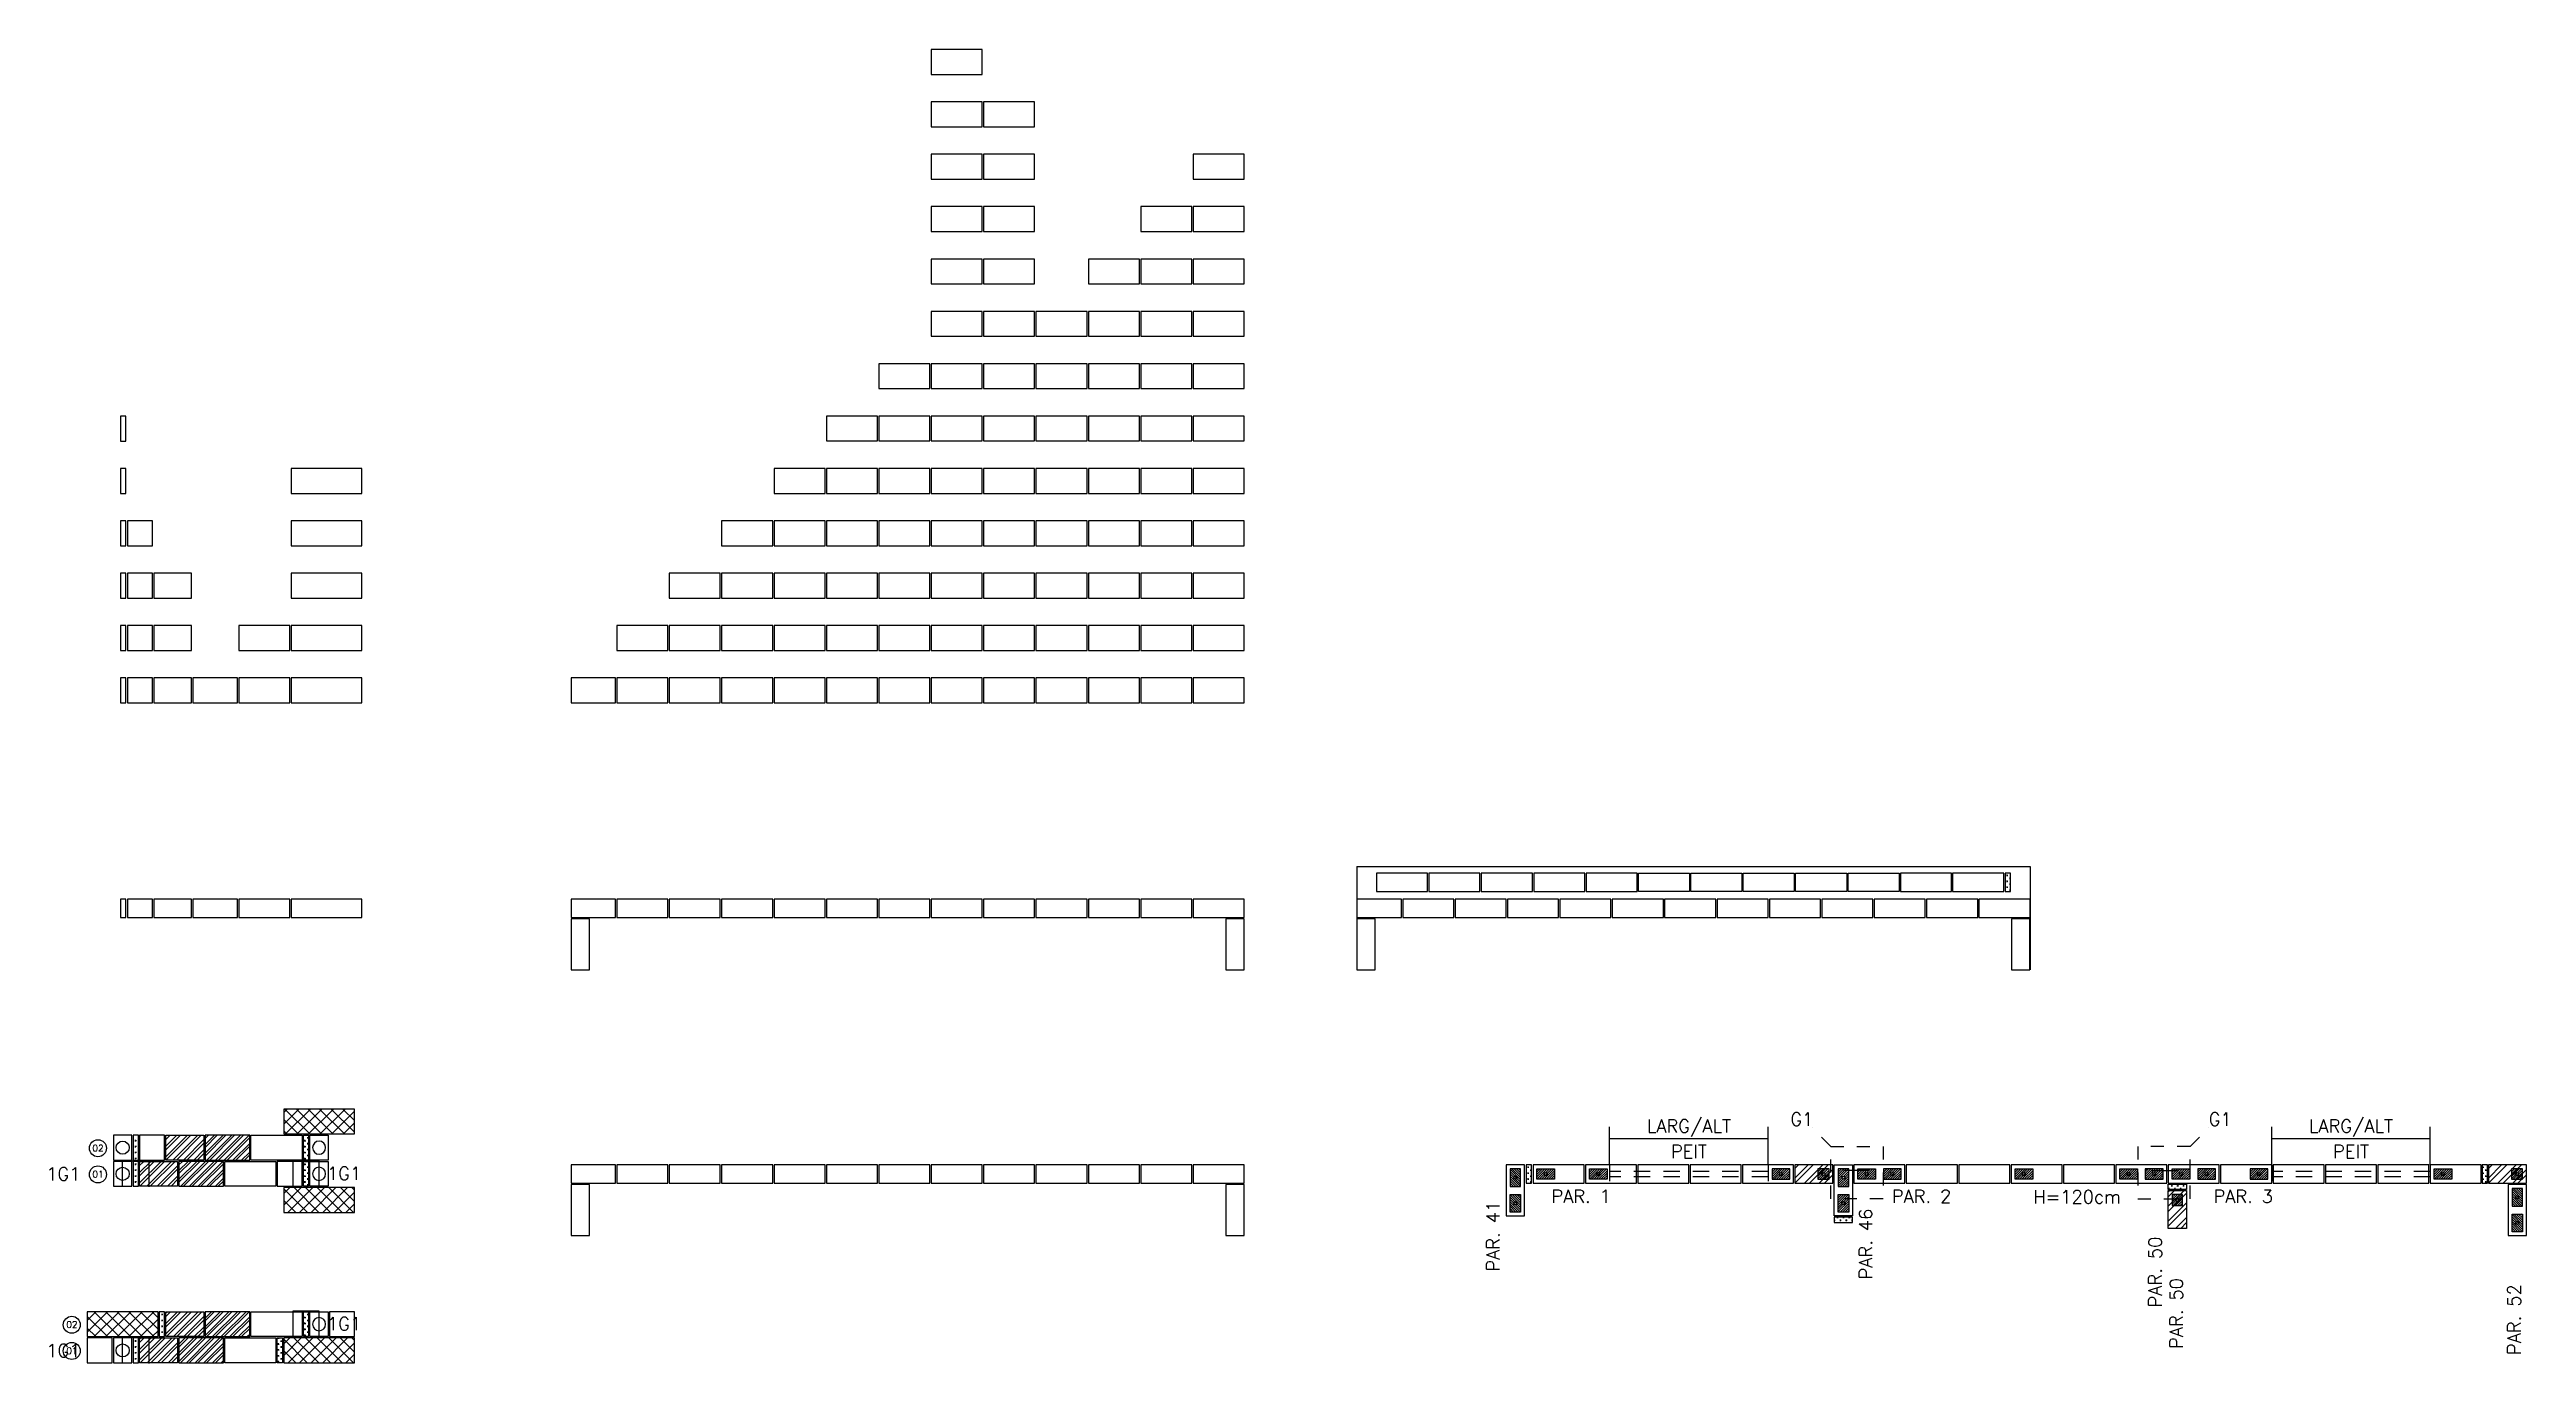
# Model space of a CAD drawing. Header units: metres. Extents: x -96 to 15, y -6 to 59.
# Drawn here: x -3.98 to 14.93, y 49.02 to 59.06 of the extents above; entities that cross this region are included whole.
import ezdxf
from ezdxf.enums import TextEntityAlignment as Align

# ---------------------------------------------------------------- set-up
doc = ezdxf.new("R2010")
doc.units = ezdxf.units.M
doc.header["$LTSCALE"] = 0.5
doc.header["$MEASUREMENT"] = 0
doc.linetypes.add('DASHDOT2', pattern=[0.5, 0.25, -0.125, 0, -0.125])
doc.linetypes.add('HIDDEN', pattern=[0.375, 0.25, -0.125])
for name, color, linetype in [('AUX00', 7, 'CONTINUOUS'), ('AUX01', 1, 'CONTINUOUS'), ('B04', 6, 'CONTINUOUS'), ('B19', 3, 'CONTINUOUS'), ('B19C', 124, 'CONTINUOUS'), ('B29', 180, 'CONTINUOUS'), ('B29C', 184, 'CONTINUOUS'), ('B34', 150, 'CONTINUOUS'), ('B34C', 160, 'CONTINUOUS'), ('B39', 2, 'CONTINUOUS'), ('B39C', 5, 'CONTINUOUS'), ('B54', 1, 'CONTINUOUS'), ('B54C', 16, 'CONTINUOUS'), ('BLOCO-I', 3, 'CONTINUOUS'), ('BLOCOS-E', 2, 'CONTINUOUS'), ('BP', 116, 'CONTINUOUS'), ('ESQUADRIAS', 5, 'HIDDEN'), ('FERRO', 4, 'CONTINUOUS'), ('G1', 6, 'CONTINUOUS'), ('GROUTE01', 6, 'CONTINUOUS'), ('H04', 9, 'CONTINUOUS'), ('H34', 9, 'CONTINUOUS'), ('H54', 1, 'CONTINUOUS'), ('PAR01', 3, 'CONTINUOUS'), ('PAR02', 6, 'CONTINUOUS'), ('PAR03', 5, 'CONTINUOUS'), ('TXPR', 3, 'CONTINUOUS'), ('TXT02', 2, 'CONTINUOUS')]:
    doc.layers.add(name, color=color, linetype=linetype)
doc.styles.add('ROMANS', font='romans.shx')
pattern_1 = [(45, (8.82601, 14.647574), (-0.03314893, 0.03314893), []), (45, (8.84811, 14.647574), (-0.03314893, 0.03314893), [])]
pattern_2 = [(45, (3.171887, -1.50046), (-0.0441942, 0.0441942), []), (135, (3.171887, -1.50046), (-0.0441942, -0.0441942), [])]
pattern_3 = [(135, (31.669187, 93.465267), (-0.0088388348, -0.0088388348), [])]
pattern_4 = [(360, (9.124238, 63.820944), (0.02250224, 0.02250224), [0.01125112, -0.03375336]), (90, (9.129863, 63.815318), (-0.02250224, 0.02250224), [0.01125112, -0.03375336])]
pattern_5 = [(45, (43.315318, 25.610813), (-0.0088388348, 0.0088388348), [])]
pattern_6 = [(45, (53.110318, 26.010762), (-0.0088388348, 0.0088388348), [])]
pattern_7 = [(45, (55.110318, 26.010762), (-0.0088388348, 0.0088388348), [])]
pattern_8 = [(45, (55.510318, 26.010762), (-0.0088388348, 0.0088388348), [])]
pattern_9 = [(135, (39.319187, 93.315268), (-0.0088388348, -0.0088388348), [])]

msp = doc.modelspace()

# ---------------------------------------------------------------- texts
at = {"layer": 'AUX00', "color": 2, "style": 'ROMANS'}
for s, p in [('02', (-3.654, 50.6438)), ('01', (-3.654, 50.4438)), ('02', (-3.854, 49.2952)), ('01', (-3.854, 49.0952))]:
    msp.add_text(s, height=0.05, rotation=360, dxfattribs=at).set_placement(p)
at = {"layer": 'TXPR', "linetype": 'Continuous', "style": 'ROMANS'}
for s, p in [('PAR. 1', (7.485, 50.25)), ('PAR. 2', (10.084, 50.25, 0)), ('PAR. 3', (12.54, 50.25))]:
    msp.add_text(s, height=0.1, dxfattribs=at).set_placement(p)
for s, p in [('PAR. 41', (7.09, 49.7258)), ('PAR. 46', (9.935, 49.6658)), ('PAR. 50', (12.145, 49.452)), ('PAR. 50', (12.3064, 49.1355)), ('PAR. 52', (14.8864, 49.0886))]:
    msp.add_text(s, height=0.1, rotation=90, dxfattribs=at).set_placement(p)
at = {"layer": 'TXT02', "style": 'ROMANS'}
for s, p in [('G1', (9.3095, 50.8395, 0)), ('G1', (12.5038, 50.8395, 0)), ('1G1', (-4.0072, 50.4207)), ('1G1', (-1.8634, 50.4253)), ('1G1', (-1.8634, 49.2767)), ('1G1', (-4.0072, 49.0721))]:
    msp.add_text(s, height=0.1, dxfattribs=at).set_placement(p)
at = {"layer": 'TXT02', "linetype": 'Continuous', "style": 'ROMANS'}
msp.add_text('H=120cm', height=0.1, dxfattribs=at).set_placement((11.4992, 50.2161), align=Align.BOTTOM_CENTER)
at = {"layer": 'TXT02', "style": 'ROMANS'}
for p in [(8.535, 50.7566, 0), (13.59, 50.7566)]:
    msp.add_attdef('LARG/ALT', text='XXX/XXX', height=0.1, rotation=360, dxfattribs=at).set_placement(p, align=Align.BOTTOM_CENTER)
for p in [(8.535, 50.6924, 0), (13.59, 50.6924)]:
    msp.add_attdef('PEIT', text='100', height=0.1, rotation=360, dxfattribs=at).set_placement(p, align=Align.TOP_CENTER)

# ---------------------------------------------------------------- blocks, each defined once
blk = doc.blocks.new('BP')
at = {"layer": 'BP'}
blk.add_lwpolyline([(0, 0), (0.14, 0), (0.14, 0.19), (0, 0.19)], close=True, dxfattribs=at)
blk.add_circle((0.07, 0.095), 0.05, dxfattribs=at)
blk = doc.blocks.new('BE-14X04-VISTA')
at = {"layer": 'H04'}
h = blk.add_hatch(dxfattribs=at)
h.set_pattern_fill('CROSS', color=256, scale=0.090009, style=0)
h.set_pattern_definition([(360, (9.124238, 13.820944), (0.02250224, 0.02250224), [0.01125112, -0.03375336]), (90, (9.129863, 13.815318), (-0.02250224, 0.02250224), [0.01125112, -0.03375336])])
h.paths.add_polyline_path([(-0.04, 0), (0, 0), (0, 0.19), (-0.04, 0.19)])
at = {"layer": 'B04'}
blk.add_lwpolyline([(0, 0), (-0.04, 0), (-0.04, 0.19), (0, 0.19)], close=True, dxfattribs=at)
blk = doc.blocks.new('BE-14X34-VISTA')
at = {"layer": 'H34'}
h = blk.add_hatch(dxfattribs=at)
h.set_pattern_fill('ANSI32', color=256, scale=0.125012, style=0)
h.set_pattern_definition(pattern_1)
h.paths.add_polyline_path([(-0.34, 0), (0, 0), (0, 0.19), (-0.34, 0.19)])
at = {"layer": 'B34'}
blk.add_lwpolyline([(-0.34, 0), (0, 0), (0, 0.19), (-0.34, 0.19)], close=True, dxfattribs=at)
blk = doc.blocks.new('BEC-14X34-VISTA')
at = {"layer": 'H34'}
h = blk.add_hatch(dxfattribs=at)
h.set_pattern_fill('ANSI32', color=160, scale=0.125012, style=0)
h.set_pattern_definition(pattern_1)
h.paths.add_polyline_path([(-0.34, 0), (0, 0), (0, 0.19), (-0.34, 0.19)])
at = {"layer": 'B34C'}
blk.add_lwpolyline([(-0.34, 0), (0, 0), (0, 0.19), (-0.34, 0.19)], close=True, dxfattribs=at)
blk = doc.blocks.new('BE-14X29-VISTA')
at = {"layer": 'B34'}
h = blk.add_hatch(dxfattribs=at)
h.set_pattern_fill('ANSI32', scale=0.15, style=0)
h.paths.add_polyline_path([(0, 0.19), (0, 0), (0.29, 0), (0.29, 0.19)])
at = {"layer": 'B29'}
blk.add_lwpolyline([(0, 0.19), (0.29, 0.19), (0.29, 0), (0, 0)], close=True, dxfattribs=at)
blk = doc.blocks.new('BEC-14X29-VISTA')
at = {"layer": 'B29C'}
h = blk.add_hatch(dxfattribs=at)
h.set_pattern_fill('ANSI32', color=256, scale=0.15, style=0)
h.paths.add_polyline_path([(0, 0.19), (0, 0), (0.29, 0), (0.29, 0.19)])
blk.add_lwpolyline([(0, 0.19), (0.29, 0.19), (0.29, 0), (0, 0)], close=True, dxfattribs=at)
blk = doc.blocks.new('BE-14X54-VISTA')
at = {"layer": 'H54'}
h = blk.add_hatch(dxfattribs=at)
h.set_pattern_fill('ANSI37', color=9, scale=0.5)
h.set_pattern_definition(pattern_2)
h.paths.add_polyline_path([(0, 0.19), (0, 0), (0.54, 0), (0.54, 0.19)])
at = {"layer": 'B54'}
blk.add_lwpolyline([(0, 0), (0.54, 0), (0.54, 0.19), (0, 0.19)], close=True, dxfattribs=at)
blk = doc.blocks.new('*U23')
at = {"layer": 'H54'}
h = blk.add_hatch(dxfattribs=at)
h.set_pattern_fill('ANSI37', color=16, scale=0.5)
h.set_pattern_definition(pattern_2)
h.paths.add_polyline_path([(0, 0.19), (0, 0), (0.54, 0), (0.54, 0.19)])
at = {"layer": 'B54C'}
blk.add_lwpolyline([(0, 0), (0.54, 0), (0.54, 0.19), (0, 0.19)], close=True, dxfattribs=at)

# ---------------------------------------------------------------- hatches: boundary and pattern name
at = {"layer": 'AUX00'}
h = msp.add_hatch(dxfattribs=at)
h.set_pattern_fill('ANSI31', scale=0.1, angle=90, style=0)
h.set_pattern_definition(pattern_3)
h.paths.add_polyline_path([(7.17, 50.3749), (7.25, 50.3749), (7.25, 50.5099), (7.17, 50.5099)])
h = msp.add_hatch(dxfattribs=at)
h.set_pattern_fill('ANSI31', scale=0.1, style=0)
h.set_pattern_definition([(45, (50.660318, 26.010762), (-0.0088388348, 0.0088388348), [])])
h.paths.add_polyline_path([(7.51, 50.5099), (7.51, 50.4299), (7.375, 50.4299), (7.375, 50.5099)])
h = msp.add_hatch(dxfattribs=at)
h.set_pattern_fill('ANSI31', scale=0.1, style=0)
h.set_pattern_definition([(45, (51.060318, 26.010762), (-0.0088388348, 0.0088388348), [])])
h.paths.add_polyline_path([(7.91, 50.5099), (7.91, 50.4299), (7.775, 50.4299), (7.775, 50.5099)])
h = msp.add_hatch(dxfattribs=at)
h.set_pattern_fill('ANSI31', scale=0.1, style=0)
h.set_pattern_definition([(45, (52.260318, 26.010762), (-0.0088388348, 0.0088388348), [])])
h.paths.add_polyline_path([(9.17, 50.5099), (9.17, 50.4299), (9.305, 50.4299), (9.305, 50.5099)])
h = msp.add_hatch(dxfattribs=at)
h.set_pattern_fill('ANSI31', scale=0.1, angle=-90, style=0)
h.set_pattern_definition([(45, (9.605, 50.429949), (-0.0088388, 0.0088388), [])])
h.paths.add_polyline_path([(9.52, 50.5099), (9.52, 50.4299), (9.605, 50.4299), (9.605, 50.5099)])
h = msp.add_hatch(dxfattribs=at)
h.set_pattern_fill('ANSI31', scale=0.1, style=0)
h.set_pattern_definition(pattern_5)
h.paths.add_polyline_path([(9.755, 50.3749), (9.755, 50.5099), (9.675, 50.5099), (9.675, 50.3749)])
h = msp.add_hatch(dxfattribs=at)
h.set_pattern_fill('ANSI31', scale=0.1, style=0)
h.set_pattern_definition(pattern_6)
h.paths.add_polyline_path([(9.96, 50.5099), (9.96, 50.4299), (9.825, 50.4299), (9.825, 50.5099)])
h = msp.add_hatch(dxfattribs=at)
h.set_pattern_fill('ANSI31', scale=0.1, style=0)
h.set_pattern_definition(pattern_6)
h.paths.add_polyline_path([(10.02, 50.4299), (10.155, 50.4299), (10.155, 50.5099), (10.02, 50.5099)])
h = msp.add_hatch(dxfattribs=at)
h.set_pattern_fill('ANSI31', scale=0.1, style=0)
h.set_pattern_definition([(45, (54.310318, 26.010762), (-0.0088388348, 0.0088388348), [])])
h.paths.add_polyline_path([(11.16, 50.5099), (11.16, 50.4299), (11.025, 50.4299), (11.025, 50.5099)])
h = msp.add_hatch(dxfattribs=at)
h.set_pattern_fill('ANSI31', scale=0.1, style=0)
h.set_pattern_definition(pattern_7)
h.paths.add_polyline_path([(11.96, 50.4299), (11.825, 50.4299), (11.825, 50.5099), (11.96, 50.5099)])
h = msp.add_hatch(dxfattribs=at)
h.set_pattern_fill('ANSI31', scale=0.1, style=0)
h.set_pattern_definition(pattern_7)
h.paths.add_polyline_path([(12.02, 50.5099), (12.02, 50.4299), (12.155, 50.4299), (12.155, 50.5099)])
h = msp.add_hatch(dxfattribs=at)
h.set_pattern_fill('ANSI31', scale=0.1, style=0)
h.set_pattern_definition(pattern_8)
h.paths.add_polyline_path([(12.36, 50.4299), (12.225, 50.4299), (12.225, 50.5099), (12.36, 50.5099)])
h = msp.add_hatch(dxfattribs=at)
h.set_pattern_fill('ANSI31', scale=0.1, style=0)
h.set_pattern_definition(pattern_8)
h.paths.add_polyline_path([(12.42, 50.5099), (12.42, 50.4299), (12.555, 50.4299), (12.555, 50.5099)])
h = msp.add_hatch(dxfattribs=at)
h.set_pattern_fill('ANSI31', scale=0.1, style=0)
h.set_pattern_definition([(45, (55.910318, 26.010762), (-0.0088388348, 0.0088388348), [])])
h.paths.add_polyline_path([(12.82, 50.5099), (12.82, 50.4299), (12.955, 50.4299), (12.955, 50.5099)])
h = msp.add_hatch(dxfattribs=at)
h.set_pattern_fill('ANSI31', scale=0.1, style=0)
h.set_pattern_definition([(45, (57.510318, 26.010762), (-0.0088388348, 0.0088388348), [])])
h.paths.add_polyline_path([(14.36, 50.5099), (14.36, 50.4299), (14.225, 50.4299), (14.225, 50.5099)])
h = msp.add_hatch(dxfattribs=at)
h.set_pattern_fill('ANSI31', scale=0.1, angle=-90, style=0)
h.set_pattern_definition([(45, (14.9, 50.42995), (-0.0088388, 0.0088388), [])])
h.paths.add_polyline_path([(14.815, 50.5099), (14.815, 50.4299), (14.9, 50.4299), (14.9, 50.5099)])
h = msp.add_hatch(dxfattribs=at)
h.set_pattern_fill('ANSI31', scale=0.1, angle=90, style=0)
h.set_pattern_definition(pattern_3)
h.paths.add_polyline_path([(7.25, 50.3149), (7.25, 50.1799), (7.17, 50.1799), (7.17, 50.3149)])
h = msp.add_hatch(dxfattribs=at)
h.set_pattern_fill('ANSI31', scale=0.1, style=0)
h.set_pattern_definition(pattern_5)
h.paths.add_polyline_path([(9.675, 50.3149), (9.755, 50.3149), (9.755, 50.1799), (9.675, 50.1799)])
h = msp.add_hatch(dxfattribs=at)
h.set_pattern_fill('ANSI31', scale=0.1, angle=-90, style=0)
h.set_pattern_definition([(45, (0.26, 50.03), (-0.008838835, 0.008838835), [])])
h.paths.add_polyline_path([(12.225, 50.23), (12.305, 50.23), (12.305, 50.315), (12.225, 50.315)])
h = msp.add_hatch(dxfattribs=at)
h.set_pattern_fill('ANSI31', scale=0.1, angle=90, style=0)
h.set_pattern_definition(pattern_9)
h.paths.add_polyline_path([(14.82, 50.225), (14.9, 50.225), (14.9, 50.36), (14.82, 50.36)])
h = msp.add_hatch(dxfattribs=at)
h.set_pattern_fill('ANSI31', scale=0.1, angle=90, style=0)
h.set_pattern_definition(pattern_9)
h.paths.add_polyline_path([(14.9, 50.165), (14.9, 50.03), (14.82, 50.03), (14.82, 50.165)])
at = {"layer": 'B34'}
h = msp.add_hatch(dxfattribs=at)
h.set_pattern_fill('STEEL', scale=0.025, style=0)
h.set_pattern_definition([(45, (9.345, 50.39995), (-0.056127, 0.056127), []), (45, (9.345, 50.43964), (-0.056127, 0.056127), [])])
h.paths.add_polyline_path([(9.635, 50.5399), (9.345, 50.5399), (9.345, 50.3999), (9.635, 50.3999)])
h = msp.add_hatch(dxfattribs=at)
h.set_pattern_fill('STEEL', scale=0.025, style=0)
h.set_pattern_definition([(45, (14.64, 50.39995), (-0.056127, 0.056127), []), (45, (14.64, 50.43964), (-0.056127, 0.056127), [])])
h.paths.add_polyline_path([(14.93, 50.5399), (14.64, 50.5399), (14.64, 50.3999), (14.93, 50.3999)])
h = msp.add_hatch(dxfattribs=at)
h.set_pattern_fill('STEEL', scale=0.025, style=0)
h.set_pattern_definition([(45, (2e-15, 50), (-0.0561266, 0.0561266), []), (45, (2e-15, 50.03969), (-0.0561266, 0.0561266), [])])
h.paths.add_polyline_path([(12.195, 50.055), (12.195, 50.345), (12.335, 50.345), (12.335, 50.055)])
at = {"layer": 'H04'}
h = msp.add_hatch(dxfattribs=at)
h.set_pattern_fill('CROSS', color=256, scale=0.090009, style=0)
h.set_pattern_definition([(360, (12.782766, 66.049976), (0.02250224, 0.02250224), [0.01125112, -0.03375336]), (90, (12.788391, 66.04435), (-0.02250224, 0.02250224), [0.01125112, -0.03375336])])
h.paths.add_polyline_path([(10.991, 52.629), (10.951, 52.629), (10.951, 52.769), (10.991, 52.769)])
h = msp.add_hatch(dxfattribs=at)
h.set_pattern_fill('CROSS', color=256, scale=0.090009, style=0)
h.set_pattern_definition(pattern_4)
h.paths.add_polyline_path([(7.3325, 50.3999), (7.2925, 50.3999), (7.2925, 50.5399), (7.3325, 50.5399)])
h = msp.add_hatch(dxfattribs=at)
h.set_pattern_fill('CROSS', color=256, scale=0.090009, style=0)
h.set_pattern_definition(pattern_4)
h.paths.add_polyline_path([(14.6325, 50.3999), (14.5925, 50.3999), (14.5925, 50.5399), (14.6325, 50.5399)])
h = msp.add_hatch(dxfattribs=at)
h.set_pattern_fill('CROSS', color=256, scale=0.090009, angle=-90, style=0)
h.set_pattern_definition([(270, (26.015944, 41.228212), (0.02250224, -0.02250224), [0.01125112, -0.03375336]), (360, (26.010318, 41.222587), (0.02250224, 0.02250224), [0.01125112, -0.03375336])])
h.paths.add_polyline_path([(12.195, 50.3925), (12.195, 50.3525), (12.335, 50.3525), (12.335, 50.3925)])
h = msp.add_hatch(dxfattribs=at)
h.set_pattern_fill('CROSS', color=256, scale=0.090009, style=0)
h.set_pattern_definition(pattern_4)
h.paths.add_polyline_path([(9.645, 50.0999), (9.645, 50.1399), (9.785, 50.1399), (9.785, 50.0999)])

# ---------------------------------------------------------------- linework, layer by layer
at = {"layer": 'AUX00'}
for centre in [(-3.6118, 50.6676), (-3.6118, 50.4676), (-3.8118, 49.319), (-3.8118, 49.119)]:
    msp.add_circle(centre, 0.065, dxfattribs=at)
at = {"layer": 'AUX01'}
for p, q in [((7.93, 50.5399, 0), (7.93, 50.8299, 0)), ((9.14, 50.7399, 0), (7.93, 50.7399, 0)), ((9.14, 50.5399, 0), (9.14, 50.8299, 0)), ((12.985, 50.5399), (12.985, 50.8299)), ((14.195, 50.7399), (12.985, 50.7399)), ((14.195, 50.5399), (14.195, 50.8299))]:
    msp.add_line(p, q, dxfattribs=at)
at = {"layer": 'AUX01', "linetype": 'DASHDOT2', "ltscale": 0.5}
for p, q in [((9.6176, 50.6818, 0), (9.4762, 50.8233, 0)), ((12.3624, 50.6818, 0), (12.5038, 50.8233, 0))]:
    msp.add_line(p, q, dxfattribs=at)
at = {"layer": 'AUX01', "linetype": 'DASHDOT2', "ltscale": 0.5, "elevation": 0}
for points in [[(10.0176, 50.2818), (9.6176, 50.2818), (9.6176, 50.6818), (10.0176, 50.6818)], [(11.9624, 50.2818), (12.3624, 50.2818), (12.3624, 50.6818), (11.9624, 50.6818)]]:
    msp.add_lwpolyline(points, close=True, dxfattribs=at)
at = {"layer": 'B04'}
for points in [[(-3.4389, 56.0689), (-3.3989, 56.0689), (-3.3989, 56.2589), (-3.4389, 56.2589)], [(-3.4389, 55.6689), (-3.3989, 55.6689), (-3.3989, 55.8589), (-3.4389, 55.8589)], [(-3.4389, 55.2689), (-3.3989, 55.2689), (-3.3989, 55.4589), (-3.4389, 55.4589)], [(-3.4389, 54.8689), (-3.3989, 54.8689), (-3.3989, 55.0589), (-3.4389, 55.0589)], [(-3.4389, 54.4689), (-3.3989, 54.4689), (-3.3989, 54.6589), (-3.4389, 54.6589)], [(-3.4389, 54.0689), (-3.3989, 54.0689), (-3.3989, 54.2589), (-3.4389, 54.2589)], [(10.951, 52.629), (10.991, 52.629), (10.991, 52.769), (10.951, 52.769)], [(-3.4389, 52.429), (-3.3989, 52.429), (-3.3989, 52.569), (-3.4389, 52.569)], [(7.2925, 50.3999), (7.3325, 50.3999), (7.3325, 50.5399), (7.2925, 50.5399)], [(14.5925, 50.3999), (14.6325, 50.3999), (14.6325, 50.5399), (14.5925, 50.5399)], [(12.195, 50.3525), (12.195, 50.3925), (12.335, 50.3925), (12.335, 50.3525)], [(9.645, 50.1399), (9.645, 50.0999), (9.785, 50.0999), (9.785, 50.1399)]]:
    msp.add_lwpolyline(points, close=True, dxfattribs=at)
at = {"layer": 'B19'}
for points in [[(-3.3864, 55.2689), (-3.1964, 55.2689), (-3.1964, 55.4589), (-3.3864, 55.4589)], [(-3.3864, 54.8689), (-3.1964, 54.8689), (-3.1964, 55.0589), (-3.3864, 55.0589)], [(-3.3864, 54.4689), (-3.1964, 54.4689), (-3.1964, 54.6589), (-3.3864, 54.6589)], [(-3.3864, 54.0689), (-3.1964, 54.0689), (-3.1964, 54.2589), (-3.3864, 54.2589)], [(-3.1964, 52.569), (-3.3864, 52.569), (-3.3864, 52.429), (-3.1964, 52.429)], [(-2.0535, 50.5669), (-2.2435, 50.5669), (-2.2435, 50.3769), (-2.0535, 50.3769)], [(-3.5034, 49.2183), (-3.6934, 49.2183), (-3.6934, 49.0283), (-3.5034, 49.0283)]]:
    msp.add_lwpolyline(points, close=True, dxfattribs=at)
at = {"layer": 'B19C'}
for points in [[(-3.1034, 50.7669), (-3.2934, 50.7669), (-3.2934, 50.5769), (-3.1034, 50.5769)], [(-1.6535, 49.4183), (-1.8435, 49.4183), (-1.8435, 49.2283), (-1.6535, 49.2283)]]:
    msp.add_lwpolyline(points, close=True, dxfattribs=at)
at = {"layer": 'B29'}
for points in [[(-3.1864, 54.8689), (-2.8964, 54.8689), (-2.8964, 55.0589), (-3.1864, 55.0589)], [(-3.1864, 54.4689), (-2.8964, 54.4689), (-2.8964, 54.6589), (-3.1864, 54.6589)], [(-3.1864, 54.0689), (-2.8964, 54.0689), (-2.8964, 54.2589), (-3.1864, 54.2589)], [(-3.1864, 52.429), (-2.8964, 52.429), (-2.8964, 52.569), (-3.1864, 52.569)], [(9.635, 50.5399), (9.345, 50.5399), (9.345, 50.3999), (9.635, 50.3999)], [(14.64, 50.3999), (14.93, 50.3999), (14.93, 50.5399), (14.64, 50.5399)], [(12.195, 50.055), (12.195, 50.345), (12.335, 50.345), (12.335, 50.055)]]:
    msp.add_lwpolyline(points, close=True, dxfattribs=at)
at = {"layer": 'B34'}
for points in [[(-2.8864, 54.0689), (-2.5464, 54.0689), (-2.5464, 54.2589), (-2.8864, 54.2589)], [(0, 54.069), (0.34, 54.069), (0.34, 54.259), (0, 54.259)], [(-2.8864, 52.429), (-2.5464, 52.429), (-2.5464, 52.569), (-2.8864, 52.569)], [(0, 52.429), (0.34, 52.429), (0.34, 52.569), (0, 52.569)], [(6, 52.429), (6.34, 52.429), (6.34, 52.569), (6, 52.569)], [(0, 50.3999), (0.34, 50.3999), (0.34, 50.5399), (0, 50.5399)]]:
    msp.add_lwpolyline(points, close=True, dxfattribs=at)
at = {"layer": 'B39'}
for points in [[(2.75, 58.869), (3.14, 58.869), (3.14, 59.059), (2.75, 59.059)], [(2.75, 58.469), (3.14, 58.469), (3.14, 58.659), (2.75, 58.659)], [(3.15, 58.469), (3.54, 58.469), (3.54, 58.659), (3.15, 58.659)], [(2.75, 58.069), (3.14, 58.069), (3.14, 58.259), (2.75, 58.259)], [(3.15, 58.069), (3.54, 58.069), (3.54, 58.259), (3.15, 58.259)], [(4.75, 58.069), (5.14, 58.069), (5.14, 58.259), (4.75, 58.259)], [(2.75, 57.669), (3.14, 57.669), (3.14, 57.859), (2.75, 57.859)], [(3.15, 57.669), (3.54, 57.669), (3.54, 57.859), (3.15, 57.859)], [(4.35, 57.669), (4.74, 57.669), (4.74, 57.859), (4.35, 57.859)], [(4.75, 57.669), (5.14, 57.669), (5.14, 57.859), (4.75, 57.859)], [(2.75, 57.269), (3.14, 57.269), (3.14, 57.459), (2.75, 57.459)], [(3.15, 57.269), (3.54, 57.269), (3.54, 57.459), (3.15, 57.459)], [(3.95, 57.269), (4.34, 57.269), (4.34, 57.459), (3.95, 57.459)], [(4.35, 57.269), (4.74, 57.269), (4.74, 57.459), (4.35, 57.459)], [(4.75, 57.269), (5.14, 57.269), (5.14, 57.459), (4.75, 57.459)], [(2.75, 56.869), (3.14, 56.869), (3.14, 57.059), (2.75, 57.059)], [(3.15, 56.869), (3.54, 56.869), (3.54, 57.059), (3.15, 57.059)], [(3.55, 56.869), (3.94, 56.869), (3.94, 57.059), (3.55, 57.059)], [(3.95, 56.869), (4.34, 56.869), (4.34, 57.059), (3.95, 57.059)], [(4.35, 56.869), (4.74, 56.869), (4.74, 57.059), (4.35, 57.059)], [(4.75, 56.869), (5.14, 56.869), (5.14, 57.059), (4.75, 57.059)], [(2.35, 56.469), (2.74, 56.469), (2.74, 56.659), (2.35, 56.659)], [(2.75, 56.469), (3.14, 56.469), (3.14, 56.659), (2.75, 56.659)], [(3.15, 56.469), (3.54, 56.469), (3.54, 56.659), (3.15, 56.659)], [(3.55, 56.469), (3.94, 56.469), (3.94, 56.659), (3.55, 56.659)], [(3.95, 56.469), (4.34, 56.469), (4.34, 56.659), (3.95, 56.659)], [(4.35, 56.469), (4.74, 56.469), (4.74, 56.659), (4.35, 56.659)], [(4.75, 56.469), (5.14, 56.469), (5.14, 56.659), (4.75, 56.659)], [(1.95, 56.069), (2.34, 56.069), (2.34, 56.259), (1.95, 56.259)], [(2.35, 56.069), (2.74, 56.069), (2.74, 56.259), (2.35, 56.259)], [(2.75, 56.069), (3.14, 56.069), (3.14, 56.259), (2.75, 56.259)], [(3.15, 56.069), (3.54, 56.069), (3.54, 56.259), (3.15, 56.259)], [(3.55, 56.069), (3.94, 56.069), (3.94, 56.259), (3.55, 56.259)], [(3.95, 56.069), (4.34, 56.069), (4.34, 56.259), (3.95, 56.259)], [(4.35, 56.069), (4.74, 56.069), (4.74, 56.259), (4.35, 56.259)], [(4.75, 56.069), (5.14, 56.069), (5.14, 56.259), (4.75, 56.259)], [(1.55, 55.669), (1.94, 55.669), (1.94, 55.859), (1.55, 55.859)], [(1.95, 55.669), (2.34, 55.669), (2.34, 55.859), (1.95, 55.859)], [(2.35, 55.669), (2.74, 55.669), (2.74, 55.859), (2.35, 55.859)], [(2.75, 55.669), (3.14, 55.669), (3.14, 55.859), (2.75, 55.859)], [(3.15, 55.669), (3.54, 55.669), (3.54, 55.859), (3.15, 55.859)], [(3.55, 55.669), (3.94, 55.669), (3.94, 55.859), (3.55, 55.859)], [(3.95, 55.669), (4.34, 55.669), (4.34, 55.859), (3.95, 55.859)], [(4.35, 55.669), (4.74, 55.669), (4.74, 55.859), (4.35, 55.859)], [(4.75, 55.669), (5.14, 55.669), (5.14, 55.859), (4.75, 55.859)], [(1.15, 55.269), (1.54, 55.269), (1.54, 55.459), (1.15, 55.459)], [(1.55, 55.269), (1.94, 55.269), (1.94, 55.459), (1.55, 55.459)], [(1.95, 55.269), (2.34, 55.269), (2.34, 55.459), (1.95, 55.459)], [(2.35, 55.269), (2.74, 55.269), (2.74, 55.459), (2.35, 55.459)], [(2.75, 55.269), (3.14, 55.269), (3.14, 55.459), (2.75, 55.459)], [(3.15, 55.269), (3.54, 55.269), (3.54, 55.459), (3.15, 55.459)], [(3.55, 55.269), (3.94, 55.269), (3.94, 55.459), (3.55, 55.459)], [(3.95, 55.269), (4.34, 55.269), (4.34, 55.459), (3.95, 55.459)], [(4.35, 55.269), (4.74, 55.269), (4.74, 55.459), (4.35, 55.459)], [(4.75, 55.269), (5.14, 55.269), (5.14, 55.459), (4.75, 55.459)], [(0.75, 54.869), (1.14, 54.869), (1.14, 55.059), (0.75, 55.059)], [(1.15, 54.869), (1.54, 54.869), (1.54, 55.059), (1.15, 55.059)], [(1.55, 54.869), (1.94, 54.869), (1.94, 55.059), (1.55, 55.059)], [(1.95, 54.869), (2.34, 54.869), (2.34, 55.059), (1.95, 55.059)], [(2.35, 54.869), (2.74, 54.869), (2.74, 55.059), (2.35, 55.059)], [(2.75, 54.869), (3.14, 54.869), (3.14, 55.059), (2.75, 55.059)], [(3.15, 54.869), (3.54, 54.869), (3.54, 55.059), (3.15, 55.059)], [(3.55, 54.869), (3.94, 54.869), (3.94, 55.059), (3.55, 55.059)], [(3.95, 54.869), (4.34, 54.869), (4.34, 55.059), (3.95, 55.059)], [(4.35, 54.869), (4.74, 54.869), (4.74, 55.059), (4.35, 55.059)], [(4.75, 54.869), (5.14, 54.869), (5.14, 55.059), (4.75, 55.059)], [(-2.5364, 54.4689), (-2.1464, 54.4689), (-2.1464, 54.6589), (-2.5364, 54.6589)], [(0.35, 54.469), (0.74, 54.469), (0.74, 54.659), (0.35, 54.659)], [(0.75, 54.469), (1.14, 54.469), (1.14, 54.659), (0.75, 54.659)], [(1.15, 54.469), (1.54, 54.469), (1.54, 54.659), (1.15, 54.659)], [(1.55, 54.469), (1.94, 54.469), (1.94, 54.659), (1.55, 54.659)], [(1.95, 54.469), (2.34, 54.469), (2.34, 54.659), (1.95, 54.659)], [(2.35, 54.469), (2.74, 54.469), (2.74, 54.659), (2.35, 54.659)], [(2.75, 54.469), (3.14, 54.469), (3.14, 54.659), (2.75, 54.659)], [(3.15, 54.469), (3.54, 54.469), (3.54, 54.659), (3.15, 54.659)], [(3.55, 54.469), (3.94, 54.469), (3.94, 54.659), (3.55, 54.659)], [(3.95, 54.469), (4.34, 54.469), (4.34, 54.659), (3.95, 54.659)], [(4.35, 54.469), (4.74, 54.469), (4.74, 54.659), (4.35, 54.659)], [(4.75, 54.469), (5.14, 54.469), (5.14, 54.659), (4.75, 54.659)], [(-2.5364, 54.0689), (-2.1464, 54.0689), (-2.1464, 54.2589), (-2.5364, 54.2589)], [(0.35, 54.069), (0.74, 54.069), (0.74, 54.259), (0.35, 54.259)], [(0.75, 54.069), (1.14, 54.069), (1.14, 54.259), (0.75, 54.259)], [(1.15, 54.069), (1.54, 54.069), (1.54, 54.259), (1.15, 54.259)], [(1.55, 54.069), (1.94, 54.069), (1.94, 54.259), (1.55, 54.259)], [(1.95, 54.069), (2.34, 54.069), (2.34, 54.259), (1.95, 54.259)], [(2.35, 54.069), (2.74, 54.069), (2.74, 54.259), (2.35, 54.259)], [(2.75, 54.069), (3.14, 54.069), (3.14, 54.259), (2.75, 54.259)], [(3.15, 54.069), (3.54, 54.069), (3.54, 54.259), (3.15, 54.259)], [(3.55, 54.069), (3.94, 54.069), (3.94, 54.259), (3.55, 54.259)], [(3.95, 54.069), (4.34, 54.069), (4.34, 54.259), (3.95, 54.259)], [(4.35, 54.069), (4.74, 54.069), (4.74, 54.259), (4.35, 54.259)], [(4.75, 54.069), (5.14, 54.069), (5.14, 54.259), (4.75, 54.259)], [(6.55, 52.629), (6.94, 52.629), (6.94, 52.769), (6.55, 52.769)], [(6.9501, 52.629), (7.3401, 52.629), (7.3401, 52.769), (6.9501, 52.769)], [(7.3501, 52.629), (7.7401, 52.629), (7.7401, 52.769), (7.3501, 52.769)], [(7.7501, 52.629), (8.1401, 52.629), (8.1401, 52.769), (7.7501, 52.769)], [(8.54, 52.629), (8.15, 52.629), (8.15, 52.769), (8.54, 52.769)], [(8.94, 52.629), (8.55, 52.629), (8.55, 52.769), (8.94, 52.769)], [(9.34, 52.629), (8.95, 52.629), (8.95, 52.769), (9.34, 52.769)], [(9.74, 52.629), (9.35, 52.629), (9.35, 52.769), (9.74, 52.769)], [(10.14, 52.629), (9.75, 52.629), (9.75, 52.769), (10.14, 52.769)], [(-2.2534, 50.5669), (-2.2534, 50.3769), (-2.6434, 50.3769), (-2.6434, 50.5669)], [(-2.2534, 49.2183), (-2.2534, 49.0283), (-2.6434, 49.0283), (-2.6434, 49.2183)]]:
    msp.add_lwpolyline(points, close=True, dxfattribs=at)
at = {"layer": 'B39C'}
for points in [[(-2.0535, 50.7669), (-2.0535, 50.5769), (-2.4435, 50.5769), (-2.4435, 50.7669)], [(-2.0535, 49.4183), (-2.0535, 49.2283), (-2.4435, 49.2283), (-2.4435, 49.4183)]]:
    msp.add_lwpolyline(points, close=True, dxfattribs=at)
at = {"layer": 'B54'}
for points in [[(-2.1364, 55.6689), (-1.5964, 55.6689), (-1.5964, 55.8589), (-2.1364, 55.8589)], [(-2.1364, 55.2689), (-1.5964, 55.2689), (-1.5964, 55.4589), (-2.1364, 55.4589)], [(-2.1364, 54.8689), (-1.5964, 54.8689), (-1.5964, 55.0589), (-2.1364, 55.0589)], [(-2.1364, 54.4689), (-1.5964, 54.4689), (-1.5964, 54.6589), (-2.1364, 54.6589)], [(-2.1364, 54.0689), (-1.5964, 54.0689), (-1.5964, 54.2589), (-2.1364, 54.2589)], [(-2.1364, 52.429), (-1.5964, 52.429), (-1.5964, 52.569), (-2.1364, 52.569)]]:
    msp.add_lwpolyline(points, close=True, dxfattribs=at)
at = {"layer": 'BLOCO-I', "color": 3}
for points in [[(7.17, 50.3749), (7.25, 50.3749), (7.25, 50.5099), (7.17, 50.5099)], [(7.51, 50.5099), (7.51, 50.4299), (7.375, 50.4299), (7.375, 50.5099)], [(7.91, 50.5099), (7.91, 50.4299), (7.775, 50.4299), (7.775, 50.5099)], [(9.17, 50.5099), (9.17, 50.4299), (9.305, 50.4299), (9.305, 50.5099)], [(9.52, 50.5099), (9.52, 50.4299), (9.605, 50.4299), (9.605, 50.5099)], [(9.755, 50.3749), (9.755, 50.5099), (9.675, 50.5099), (9.675, 50.3749)], [(9.96, 50.5099), (9.96, 50.4299), (9.825, 50.4299), (9.825, 50.5099)], [(10.02, 50.4299), (10.155, 50.4299), (10.155, 50.5099), (10.02, 50.5099)], [(11.16, 50.5099), (11.16, 50.4299), (11.025, 50.4299), (11.025, 50.5099)], [(11.96, 50.4299), (11.825, 50.4299), (11.825, 50.5099), (11.96, 50.5099)], [(12.02, 50.5099), (12.02, 50.4299), (12.155, 50.4299), (12.155, 50.5099)], [(12.36, 50.4299), (12.225, 50.4299), (12.225, 50.5099), (12.36, 50.5099)], [(12.42, 50.5099), (12.42, 50.4299), (12.555, 50.4299), (12.555, 50.5099)], [(12.82, 50.5099), (12.82, 50.4299), (12.955, 50.4299), (12.955, 50.5099)], [(14.36, 50.5099), (14.36, 50.4299), (14.225, 50.4299), (14.225, 50.5099)], [(14.815, 50.5099), (14.815, 50.4299), (14.9, 50.4299), (14.9, 50.5099)], [(7.25, 50.3149), (7.25, 50.1799), (7.17, 50.1799), (7.17, 50.3149)], [(9.675, 50.3149), (9.755, 50.3149), (9.755, 50.1799), (9.675, 50.1799)], [(12.225, 50.23), (12.305, 50.23), (12.305, 50.315), (12.225, 50.315)], [(14.82, 50.225), (14.9, 50.225), (14.9, 50.36), (14.82, 50.36)], [(14.9, 50.165), (14.9, 50.03), (14.82, 50.03), (14.82, 50.165)]]:
    msp.add_lwpolyline(points, close=True, dxfattribs=at)
at = {"layer": 'BLOCOS-E'}
for points in [[(6.15, 52.629), (6.54, 52.629), (6.54, 52.769), (6.15, 52.769)], [(10.15, 52.629), (10.54, 52.629), (10.54, 52.769), (10.15, 52.769)], [(10.5485, 52.629), (10.9385, 52.629), (10.9385, 52.769), (10.5485, 52.769)], [(-2.5364, 52.429), (-2.1464, 52.429), (-2.1464, 52.569), (-2.5364, 52.569)], [(0.35, 52.429), (0.74, 52.429), (0.74, 52.569), (0.35, 52.569)], [(0.75, 52.429), (1.14, 52.429), (1.14, 52.569), (0.75, 52.569)], [(1.15, 52.429), (1.54, 52.429), (1.54, 52.569), (1.15, 52.569)], [(1.55, 52.429), (1.94, 52.429), (1.94, 52.569), (1.55, 52.569)], [(1.95, 52.429), (2.34, 52.429), (2.34, 52.569), (1.95, 52.569)], [(2.35, 52.429), (2.74, 52.429), (2.74, 52.569), (2.35, 52.569)], [(3.14, 52.569), (2.75, 52.569), (2.75, 52.429), (3.14, 52.429)], [(3.54, 52.569), (3.15, 52.569), (3.15, 52.429), (3.54, 52.429)], [(3.55, 52.429), (3.94, 52.429), (3.94, 52.569), (3.55, 52.569)], [(3.95, 52.429), (4.34, 52.429), (4.34, 52.569), (3.95, 52.569)], [(4.35, 52.429), (4.74, 52.429), (4.74, 52.569), (4.35, 52.569)], [(4.75, 52.429), (5.14, 52.429), (5.14, 52.569), (4.75, 52.569)], [(4.9985, 52.419), (4.9985, 52.029), (5.1385, 52.029), (5.1385, 52.419)], [(6.35, 52.429), (6.74, 52.429), (6.74, 52.569), (6.35, 52.569)], [(6.75, 52.429), (7.14, 52.429), (7.14, 52.569), (6.75, 52.569)], [(7.15, 52.429), (7.54, 52.429), (7.54, 52.569), (7.15, 52.569)], [(7.55, 52.429), (7.94, 52.429), (7.94, 52.569), (7.55, 52.569)], [(7.95, 52.429), (8.34, 52.429), (8.34, 52.569), (7.95, 52.569)], [(8.35, 52.429), (8.74, 52.429), (8.74, 52.569), (8.35, 52.569)], [(8.75, 52.429), (9.14, 52.429), (9.14, 52.569), (8.75, 52.569)], [(9.15, 52.429), (9.54, 52.429), (9.54, 52.569), (9.15, 52.569)], [(9.55, 52.429), (9.94, 52.429), (9.94, 52.569), (9.55, 52.569)], [(9.95, 52.429), (10.34, 52.429), (10.34, 52.569), (9.95, 52.569)], [(10.35, 52.429), (10.74, 52.429), (10.74, 52.569), (10.35, 52.569)], [(10.75, 52.429), (11.14, 52.429), (11.14, 52.569), (10.75, 52.569)], [(10.9985, 52.419), (10.9985, 52.029), (11.1385, 52.029), (11.1385, 52.419)], [(0.35, 50.3999), (0.74, 50.3999), (0.74, 50.5399), (0.35, 50.5399)], [(0.75, 50.3999), (1.14, 50.3999), (1.14, 50.5399), (0.75, 50.5399)], [(1.15, 50.3999), (1.54, 50.3999), (1.54, 50.5399), (1.15, 50.5399)], [(1.55, 50.3999), (1.94, 50.3999), (1.94, 50.5399), (1.55, 50.5399)], [(1.95, 50.3999), (2.34, 50.3999), (2.34, 50.5399), (1.95, 50.5399)], [(2.35, 50.3999), (2.74, 50.3999), (2.74, 50.5399), (2.35, 50.5399)], [(3.14, 50.5399), (2.75, 50.5399), (2.75, 50.3999), (3.14, 50.3999)], [(3.54, 50.5399), (3.15, 50.5399), (3.15, 50.3999), (3.54, 50.3999)], [(3.55, 50.3999), (3.94, 50.3999), (3.94, 50.5399), (3.55, 50.5399)], [(3.95, 50.3999), (4.34, 50.3999), (4.34, 50.5399), (3.95, 50.5399)], [(4.35, 50.3999), (4.74, 50.3999), (4.74, 50.5399), (4.35, 50.5399)], [(4.75, 50.3999), (5.14, 50.3999), (5.14, 50.5399), (4.75, 50.5399)], [(7.28, 50.1499), (7.28, 50.5399), (7.14, 50.5399), (7.14, 50.1499)], [(7.345, 50.3999), (7.735, 50.3999), (7.735, 50.5399), (7.345, 50.5399)], [(7.745, 50.3999), (8.135, 50.3999), (8.135, 50.5399), (7.745, 50.5399)], [(8.145, 50.3999), (8.535, 50.3999), (8.535, 50.5399), (8.145, 50.5399)], [(8.545, 50.3999), (8.935, 50.3999), (8.935, 50.5399), (8.545, 50.5399)], [(8.945, 50.3999), (9.335, 50.3999), (9.335, 50.5399), (8.945, 50.5399)], [(9.785, 50.5399), (9.785, 50.1499), (9.645, 50.1499), (9.645, 50.5399)], [(9.795, 50.3999), (10.185, 50.3999), (10.185, 50.5399), (9.795, 50.5399)], [(10.195, 50.3999), (10.585, 50.3999), (10.585, 50.5399), (10.195, 50.5399)], [(10.595, 50.3999), (10.985, 50.3999), (10.985, 50.5399), (10.595, 50.5399)], [(10.995, 50.3999), (11.385, 50.3999), (11.385, 50.5399), (10.995, 50.5399)], [(11.395, 50.3999), (11.785, 50.3999), (11.785, 50.5399), (11.395, 50.5399)], [(11.795, 50.3999), (12.185, 50.3999), (12.185, 50.5399), (11.795, 50.5399)], [(12.195, 50.3999), (12.585, 50.3999), (12.585, 50.5399), (12.195, 50.5399)], [(12.595, 50.3999), (12.985, 50.3999), (12.985, 50.5399), (12.595, 50.5399)], [(12.995, 50.3999), (13.385, 50.3999), (13.385, 50.5399), (12.995, 50.5399)], [(13.395, 50.3999), (13.785, 50.3999), (13.785, 50.5399), (13.395, 50.5399)], [(13.795, 50.3999), (14.185, 50.3999), (14.185, 50.5399), (13.795, 50.5399)], [(14.195, 50.3999), (14.585, 50.3999), (14.585, 50.5399), (14.195, 50.5399)], [(4.9985, 50.39), (4.9985, 50), (5.1385, 50), (5.1385, 50.39)], [(14.93, 50), (14.93, 50.39), (14.79, 50.39), (14.79, 50)]]:
    msp.add_lwpolyline(points, close=True, dxfattribs=at)
at = {"layer": 'BLOCOS-E', "extrusion": (0, 0, -1)}
for points in [[(-0.14, 52.0299), (-0.14, 52.4199), (0, 52.4199), (0, 52.0299)], [(-6.14, 52.0299), (-6.14, 52.4199), (-6, 52.4199), (-6, 52.0299)], [(-0.14, 50.0009), (-0.14, 50.3909), (0, 50.3909), (0, 50.0009)]]:
    msp.add_lwpolyline(points, close=True, dxfattribs=at)
at = {"layer": 'ESQUADRIAS'}
for p, q in [((7.93, 50.5399, 0), (7.93, 50.3999, 0)), ((9.14, 50.5399, 0), (9.14, 50.3999, 0)), ((12.985, 50.5399), (12.985, 50.3999)), ((14.195, 50.5399), (14.195, 50.3999)), ((9.14, 50.4899, 0), (7.93, 50.4899, 0)), ((9.14, 50.4499, 0), (7.93, 50.4499, 0)), ((14.195, 50.4899), (12.985, 50.4899)), ((14.195, 50.4499), (12.985, 50.4499))]:
    msp.add_line(p, q, dxfattribs=at)
at = {"layer": 'FERRO'}
for p, q in [((9.915, 50.4978), (9.715, 50.4978)), ((12.065, 50.4978), (12.265, 50.4978))]:
    msp.add_line(p, q, dxfattribs=at)
at = {"layer": 'G1'}
for points in [[(-3.4234, 50.3719), (-3.4234, 50.5719), (-3.2234, 50.5719), (-3.2234, 50.3719)], [(-1.9235, 50.3719), (-1.9235, 50.5719), (-2.1235, 50.5719), (-2.1235, 50.3719)], [(-1.9235, 49.2233), (-1.9235, 49.4233), (-2.1235, 49.4233), (-2.1235, 49.2233)], [(-3.4234, 49.0233), (-3.4234, 49.2233), (-3.2234, 49.2233), (-3.2234, 49.0233)]]:
    msp.add_lwpolyline(points, dxfattribs=at)
at = {"layer": 'GROUTE01', "color": 6}
for centre in [(7.21, 50.4424), (7.4425, 50.4699), (7.8425, 50.4699), (9.2375, 50.4699), (9.5625, 50.4699), (9.715, 50.4424), (9.8925, 50.4699), (10.0875, 50.4699), (11.0925, 50.4699), (11.8925, 50.4699), (12.0875, 50.4699), (12.2925, 50.4699), (12.4875, 50.4699), (12.8875, 50.4699), (14.2925, 50.4699), (14.8575, 50.4699), (14.86, 50.2925), (7.21, 50.2474), (9.715, 50.2474), (12.265, 50.2725), (14.86, 50.0975)]:
    msp.add_circle(centre, 0.0125, dxfattribs=at)
at = {"layer": 'PAR01'}
msp.add_lwpolyline([(6, 52.8201), (11.14, 52.8201)], dxfattribs=at)
at = {"layer": 'PAR02'}
msp.add_lwpolyline([(6, 52.8201), (6, 52.0299)], dxfattribs=at)
at = {"layer": 'PAR03'}
msp.add_lwpolyline([(11.14, 52.8201), (11.14, 52.029)], dxfattribs=at)

# ---------------------------------------------------------------- block references
at = {"layer": 'B04', "xscale": -1}
for p in [(-3.3434, 50.5769), (-3.3434, 50.3769), (-3.1434, 49.2283), (-3.3434, 49.0283)]:
    msp.add_blockref('BE-14X04-VISTA', p, dxfattribs=at)
at = {"layer": 'B04'}
for p in [(-2.0035, 50.5769), (-2.0035, 50.3769), (-2.0035, 49.2283), (-2.2035, 49.0283)]:
    msp.add_blockref('BE-14X04-VISTA', p, dxfattribs=at)
at = {"layer": 'B29', "linetype": 'Continuous'}
for p in [(-3.2934, 50.3769), (-3.2934, 49.0283)]:
    msp.add_blockref('BE-14X29-VISTA', p, dxfattribs=at)
at = {"layer": 'B29C', "linetype": 'Continuous'}
for p in [(-3.0934, 50.5769), (-3.0934, 49.2283)]:
    msp.add_blockref('BEC-14X29-VISTA', p, dxfattribs=at)
at = {"layer": 'B34'}
for p in [(-2.6534, 50.3769), (-2.6534, 49.0283)]:
    msp.add_blockref('BE-14X34-VISTA', p, dxfattribs=at)
at = {"layer": 'B34C'}
for p in [(-2.4535, 50.5769), (-2.4535, 49.2283)]:
    msp.add_blockref('BEC-14X34-VISTA', p, dxfattribs=at)
at = {"layer": 'BP'}
for name, p in [('*U23', (-2.1935, 50.7769)), ('BP', (-3.4934, 50.5769)), ('BP', (-3.4934, 50.3769)), ('BE-14X54-VISTA', (-2.1935, 50.1769)), ('*U23', (-3.6934, 49.2283)), ('BP', (-3.4934, 49.0283)), ('BE-14X54-VISTA', (-2.1935, 49.0283))]:
    msp.add_blockref(name, p, dxfattribs=at)
at = {"layer": 'BP', "xscale": -1}
for p in [(-1.8535, 50.5769), (-1.8535, 50.3769), (-1.8535, 49.2283)]:
    msp.add_blockref('BP', p, dxfattribs=at)

msp.set_redraw_order([(e.dxf.handle, doc.entitydb.next_handle()) for e in msp.query("TEXT MTEXT ATTDEF DIMENSION ARC_DIMENSION")])  # texts and dimensions are drawn at this point

doc.saveas('drawing.dxf')
